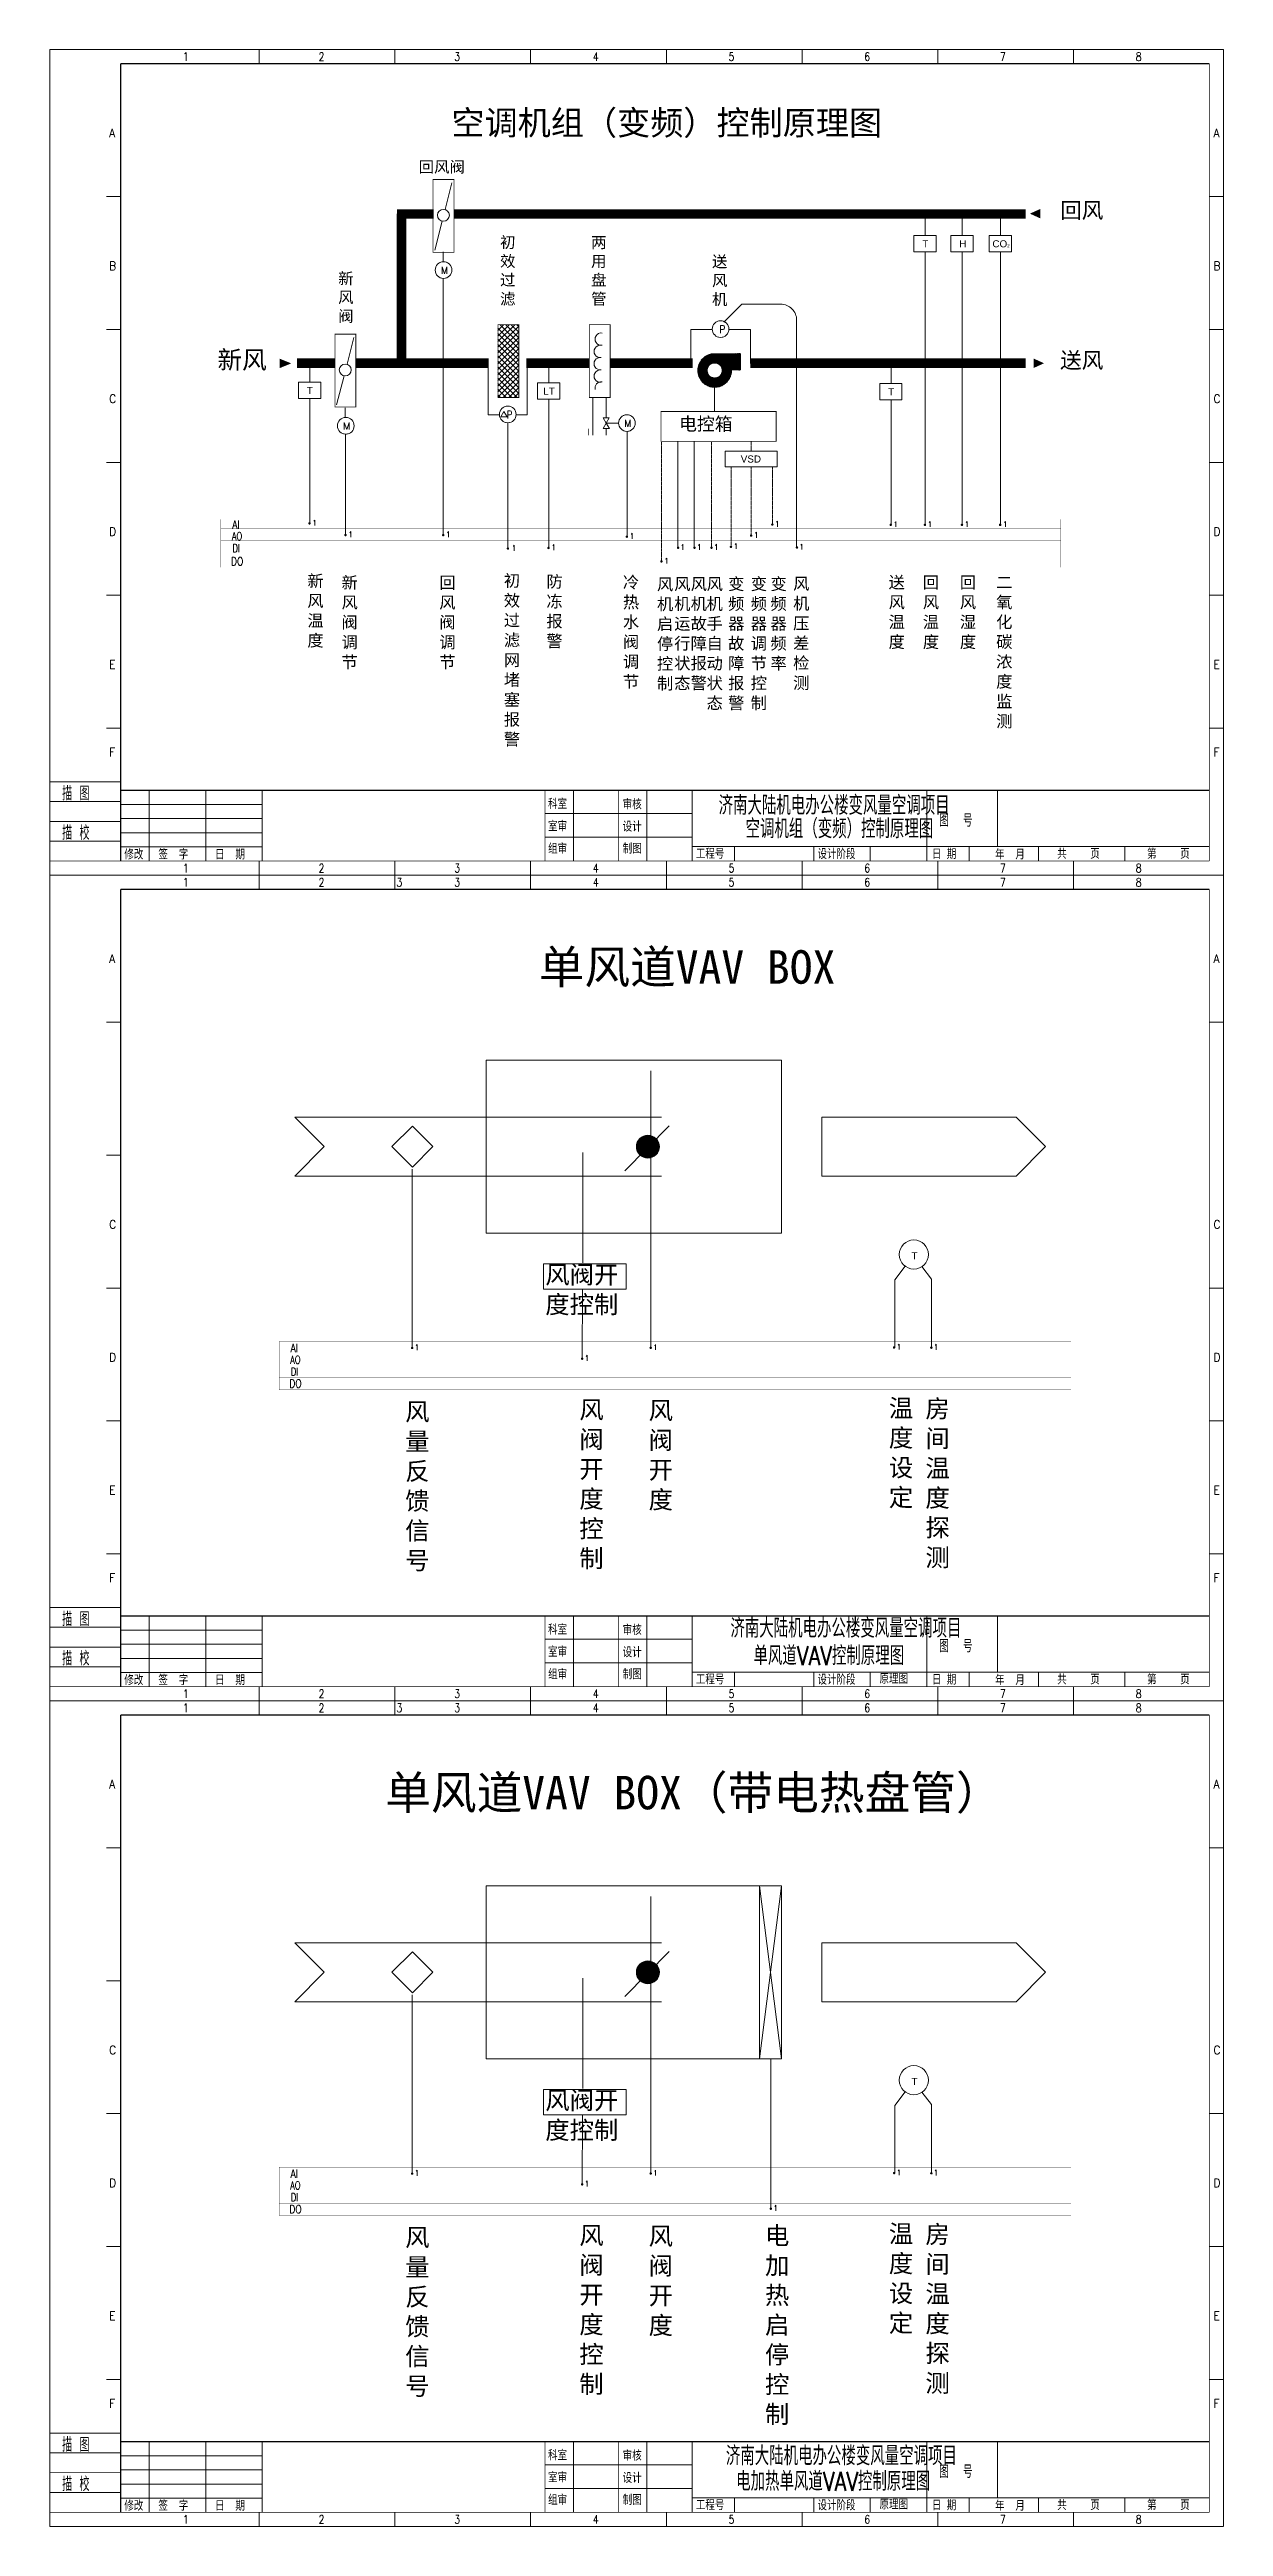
# Model space of a CAD drawing. Header units: millimetres. Extents: x 945 to 30420, y 416 to 62612.
import ezdxf

# ---------------------------------------------------------------- set-up
doc = ezdxf.new("R2010")
doc.units = ezdxf.units.MM
doc.linetypes.add('CENTER', pattern=[2, 1.25, -0.25, 0.25, -0.25])
doc.linetypes.add('HIDDEN', pattern=[0.375, 0.25, -0.125])
doc.layers.add('D6', color=7, linetype='Continuous')
doc.layers.add('KUANG', color=8, linetype='Continuous')
doc.styles.add('H', font='ROMANS.SHX', dxfattribs={"bigfont": 'hzdx.shx'})
doc.styles.add('HZ', font='romans', dxfattribs={"bigfont": 'hzdf'})
doc.styles.add('SHEN', font='romanc', dxfattribs={"width": 0.82, "bigfont": 'hztxt.shx'})

msp = doc.modelspace()

# ---------------------------------------------------------------- texts
at = {"lineweight": 0, "style": 'SHEN', "width": 0.82}
for p in [(17765, 55487), (17765, 55487), (12422, 53344), (12422, 53344)]:
    msp.add_text('P', height=197, dxfattribs=at).set_placement(p)
at = {"linetype": 'Continuous', "lineweight": 0}
for s, height, style, width, p in [('AO', 199.6, 'HZ', 0.75, (5524, 50291)), ('AI', 207.4, 'SHEN', 0.82, (5532, 50580)), ('1', 139, 'SHEN', 0.82, (7546, 50659)), ('1', 139, 'SHEN', 0.82, (8450, 50368)), ('1', 139, 'SHEN', 0.82, (10906, 50368)), ('1', 139, 'SHEN', 0.82, (15517, 50327)), ('1', 139, 'SHEN', 0.82, (18635, 50355)), ('1', 139, 'SHEN', 0.82, (19168, 50630)), ('1', 139, 'SHEN', 0.82, (22141, 50624)), ('1', 139, 'SHEN', 0.82, (22999, 50624)), ('1', 139, 'SHEN', 0.82, (23929, 50624)), ('1', 139, 'SHEN', 0.82, (24888, 50624)), ('DO', 207.4, 'SHEN', 0.82, (5498, 49656)), ('DI', 199.6, 'HZ', 0.75, (5541, 49991)), ('1', 139, 'SHEN', 0.82, (12556, 50025)), ('1', 139, 'SHEN', 0.82, (13548, 50043)), ('1', 139, 'SHEN', 0.82, (16384, 49704)), ('1', 139, 'SHEN', 0.82, (16793, 50049)), ('1', 139, 'SHEN', 0.82, (17206, 50049)), ('1', 139, 'SHEN', 0.82, (17631, 50049)), ('1', 139, 'SHEN', 0.82, (18129, 50071)), ('1', 139, 'SHEN', 0.82, (19778, 50057)), ('AI', 207.4, 'SHEN', 0.82, (6996, 29903)), ('1', 139, 'SHEN', 0.82, (10117, 29956)), ('1', 139, 'SHEN', 0.82, (16106, 29958)), ('1', 139, 'SHEN', 0.82, (22219, 29967)), ('1', 139, 'SHEN', 0.82, (23153, 29963)), ('AO', 199.6, 'HZ', 0.75, (6989, 29613)), ('DI', 199.6, 'HZ', 0.75, (7006, 29314)), ('1', 139, 'SHEN', 0.82, (14386, 29685)), ('DO', 207.4, 'SHEN', 0.82, (6962, 29011)), ('AI', 207.4, 'SHEN', 0.82, (6996, 9171)), ('1', 139, 'SHEN', 0.82, (10117, 9224)), ('1', 139, 'SHEN', 0.82, (16106, 9226)), ('1', 139, 'SHEN', 0.82, (22219, 9235)), ('1', 139, 'SHEN', 0.82, (23153, 9231)), ('AO', 199.6, 'HZ', 0.75, (6989, 8881)), ('DI', 199.6, 'HZ', 0.75, (7006, 8582)), ('1', 139, 'SHEN', 0.82, (14386, 8953)), ('DO', 207.4, 'SHEN', 0.82, (6962, 8279)), ('1', 139, 'SHEN', 0.82, (19123, 8341))]:
    msp.add_text(s, height=height, dxfattribs=dict(at, style=style, width=width)).set_placement(p)
at = {"color": 7, "linetype": 'HIDDEN', "lineweight": 0, "style": 'H', "width": 0.8}
for s, p in [('济南大陆机电办公楼变风量空调项目', (17744, 43396)), ('空调机组（变频）控制原理图', (18421, 42808)), ('济南大陆机电办公楼变风量空调项目', (18040, 22733)), ('单风道VAV控制原理图', (18619, 22044)), ('济南大陆机电办公楼变风量空调项目', (17927, 1953)), ('电加热单风道VAV控制原理图', (18186, 1312))]:
    msp.add_text(s, height=477, dxfattribs=at).set_placement(p)
at = {"linetype": 'Continuous', "lineweight": 0, "style": 'HZ'}
for s, insert, char_height, attachment_point in [('{\\fSimSun|b0|i0|c134|p2;\\H2.041x;空调机组（变频）控制原理图}', (16443, 60734), 298.84, 5), ('{\\fﾷￂￋￎ_GB2312|b0|i0|c134|p49;  电控箱}', (16508, 53376), 328.55, 1), ('{\\fSimSun|b0|i0|c134|p2;单风道VAV BOX}', (13228, 39996), 841.08, 1), ('{\\fSimSun|b0|i0|c134|p2;单风道VAV BOX（带电热盘管）}', (9374, 19264), 841.08, 1)]:
    msp.add_mtext(s, dxfattribs=dict(at, insert=insert, char_height=char_height, attachment_point=attachment_point))
at = {"linetype": 'Continuous', "lineweight": 0, "attachment_point": 1, "style": 'HZ'}
for s, insert, char_height, width in [('{\\fFangSong_GB2312|b0|i0|c134|p49;回风阀}', (10212, 59807), 284, 1309.22), ('{\\fFangSong_GB2312|b0|i0|c134|p49;回风}', (26319, 58775), 397.6, 1209.97), ('{\\fFangSong_GB2312|b0|i0|c134|p49;初效过滤}', (12256, 57914), 284, 307.22), ('{\\fFangSong_GB2312|b0|i0|c134|p49;两用盘管}', (14543, 57914), 284, 240.53), ('{\\fﾷￂￋￎ_GB2312|b0|i0|c134|p49;送风机}', (17579, 57430), 284, 174.01), ('{\\fFangSong_GB2312|b0|i0|c134|p49;新风阀}', (8191, 57007), 284, 295.5), ('{\\fﾷￂￋￎ_GB2312|b0|i0|c134|p49;新风}', (5159, 55048), 454.4, 1758.58), ('{\\fﾷￂￋￎ_GB2312|b0|i0|c134|p49;送风}', (26319, 55009), 397.6, 1209.97), ('{\\fFangSong_GB2312|b0|i0|c134|p49;新风温度}', (7419, 49418), 298.84, 193.46), ('{\\fFangSong_GB2312|b0|i0|c134|p49;新风阀调节}', (8276, 49376), 298.84, 196.94), ('{\\fFangSong_GB2312|b0|i0|c134|p49;回风阀调节}', (10731, 49376), 298.84, 104.92), ('{\\fFangSong_GB2312|b0|i0|c134|p49;初效过滤网堵塞报警}', (12352, 49426), 298.84, 106.37), ('{\\fFangSong_GB2312|b0|i0|c134|p49;防冻报警}', (13420, 49402), 298.84, 193.46), ('{\\fFangSong_GB2312|b0|i0|c134|p49;冷热水阀调节}', (15342, 49383), 298.84, 245.29), ('{\\fﾷￂￋￎ_GB2312|b0|i0|c134|p49;风机启停控制}', (16197, 49335), 298.84, 101.04), ('{\\fﾷￂￋￎ_GB2312|b0|i0|c134|p49;风机运行状态}', (16630, 49343), 298.84, 179.52), ('{\\fFangSong_GB2312|b0|i0|c134|p49;风机故障报警}', (17043, 49343), 298.84, 189.48), ('{\\fFangSong_GB2312|b0|i0|c134|p49;风机手自动状态}', (17443, 49343), 298.84, 211.82), ('{\\fFangSong_GB2312|b0|i0|c134|p49;变频器故障报警}', (17983, 49343), 298.84, 149.65), ('{\\fFangSong_GB2312|b0|i0|c134|p49;变频器调节控制}', (18551, 49343), 298.84, 79.33), ('{\\fFangSong_GB2312|b0|i0|c134|p49;变频器频率}', (19047, 49343), 298.84, 40.4), ('{\\fFangSong_GB2312|b0|i0|c134|p49;风机压差检测}', (19615, 49350), 298.84, 141.68), ('{\\fFangSong_GB2312|b0|i0|c134|p49;送风温度}', (22013, 49383), 298.84, 193.46), ('{\\fFangSong_GB2312|b0|i0|c134|p49;回风温度}', (22872, 49383), 298.84, 123.05), ('{\\fFangSong_GB2312|b0|i0|c134|p49;回风湿度}', (23802, 49383), 298.84, 215.83), ('{\\fFangSong_GB2312|b0|i0|c134|p49;二氧化碳浓度监测}', (24714, 49383), 298.84, 143.71), ('{\\fSystem|b0|i0|c134|p32;风阀开度控制}', (13393, 32072), 448.27, 2141.72), ('{\\fSystem|b0|i0|c134|p32;风量反馈信号}', (9875, 28634), 448.27, 494.09), ('{\\fSystem|b0|i0|c134|p32;风阀开度控制}', (14247, 28685), 448.27, 494.09), ('\\pt448.266;{\\fSystem|b0|i0|c134|p32;风\\P\\ptz;阀\\P开度}', (15987, 28665), 448.27, 492.21), ('{\\fSystem|b0|i0|c134|p32;温度设定}', (22018, 28723), 448.27, 526.9), ('{\\fSystem|b0|i0|c134|p32;房\\P间\\P温度探测}', (22937, 28709), 448.27, 526.9), ('{\\fSystem|b0|i0|c134|p32;风阀开度控制}', (13393, 11340), 448.27, 2141.72), ('{\\fSystem|b0|i0|c134|p32;风量反馈信号}', (9875, 7902), 448.27, 494.09), ('{\\fSystem|b0|i0|c134|p32;风阀开度控制}', (14247, 7953), 448.27, 494.09), ('\\pt448.266;{\\fSystem|b0|i0|c134|p32;风\\P\\ptz;阀\\P开度}', (15987, 7933), 448.27, 492.21), ('{\\fSystem|b0|i0|c134|p32;电加热启停控制}', (18909, 7943), 448.27, 492.21), ('{\\fSystem|b0|i0|c134|p32;温度设定}', (22018, 7991), 448.27, 526.9), ('{\\fSystem|b0|i0|c134|p32;房\\P间\\P温度探测}', (22937, 7977), 448.27, 526.9)]:
    msp.add_mtext(s, dxfattribs=dict(at, insert=insert, char_height=char_height, width=width))
at = {"lineweight": 0, "attachment_point": 1, "style": 'HZ'}
for s, insert, char_height, width in [('{\\fArial|b0|i0|c0|p32;T}', (22859, 57823), 177.5, 314.84), ('{\\fArial|b0|i0|c0|p32;H}', (23789, 57823), 177.5, 314.84), ('{\\fArial|b0|i0|c0|p34;CO\\H0.4366x;2}', (24619, 57823), 177.5, 501.53), ('M', (10769, 57157), 178, 314.84), ('{\\fArial|b0|i0|c0|p32;T}', (7406, 54140), 177.5, 314.84), ('{\\fArial|b0|i0|c0|p32;LT}', (13343, 54123), 177.5, 314.84), ('{\\fArial|b0|i0|c0|p32;T}', (22001, 54104), 177.5, 314.84), ('M', (8314, 53246), 178, 314.84), ('M', (15373, 53314), 178, 314.84), ('{\\fArial|b0|i0|c0|p32;VSD}', (18300, 52419), 177.5, 314.84), ('{\\fArial|b0|i0|c0|p32;T}', (22590, 32412), 177.5, 107.72), ('{\\fArial|b0|i0|c0|p32;T}', (22590, 11680), 177.5, 107.72)]:
    msp.add_mtext(s, dxfattribs=dict(at, insert=insert, char_height=char_height, width=width))
at = {"layer": 'D6', "lineweight": 0, "style": 'HZ'}
for s, height, width, p in [('1', 213, 0.8, (4292, 62328)), ('2', 213, 0.8, (7700, 62328)), ('3', 213, 0.8, (11108, 62328)), ('4', 213, 0.8, (14587, 62328)), ('5', 213, 0.8, (17995, 62328)), ('6', 213, 0.8, (21403, 62328)), ('7', 213, 0.8, (24811, 62328)), ('8', 213, 0.8, (28219, 62328)), ('A', 213, 0.9, (2446, 60411)), ('A', 213, 0.9, (30172, 60411)), ('B', 213, 0.9, (2446, 57074)), ('B', 213, 0.9, (30172, 57074)), ('C', 213, 0.9, (2446, 53737)), ('C', 213, 0.9, (30172, 53737)), ('D', 213, 0.9, (2446, 50400)), ('D', 213, 0.9, (30172, 50400)), ('E', 213, 0.9, (2446, 47063)), ('E', 213, 0.9, (30172, 47063)), ('F', 213, 0.9, (2446, 44862)), ('F', 213, 0.9, (30172, 44862)), ('描 图', 355, 0.75, (1261, 43756)), ('科室', 248.5, 0.8, (13462, 43544)), ('审核', 248.5, 0.8, (15336, 43533)), ('描 校', 355, 0.75, (1261, 42767)), ('室审', 248.5, 0.8, (13462, 42985)), ('设计', 248.5, 0.8, (15336, 42974)), ('图  号', 319.5, 0.8, (23285, 43099)), ('修改', 248.5, 0.8, (2822, 42276)), ('签  字', 248.5, 0.8, (3678, 42276)), ('日  期', 248.5, 0.8, (5101, 42276)), ('组审', 248.5, 0.8, (13462, 42421)), ('制图', 248.5, 0.8, (15336, 42421)), ('工程号', 248.5, 0.8, (17173, 42293)), ('设计阶段', 248.5, 0.8, (20227, 42286)), ('日 期', 248.5, 0.8, (23098, 42286)), ('   年  月', 248.5, 0.8, (24241, 42275)), ('共    页', 248.5, 0.8, (26245, 42291)), ('第    页', 248.5, 0.8, (28503, 42291)), ('1', 213, 0.8, (4292, 41951)), ('1', 213, 0.8, (4292, 41596)), ('2', 213, 0.8, (7700, 41951)), ('2', 213, 0.8, (7700, 41596)), ('3', 213, 0.8, (9655, 41596)), ('3', 213, 0.8, (11108, 41951)), ('3', 213, 0.8, (11108, 41596)), ('4', 213, 0.8, (14587, 41951)), ('4', 213, 0.8, (14587, 41596)), ('5', 213, 0.8, (17995, 41951)), ('5', 213, 0.8, (17995, 41596)), ('6', 213, 0.8, (21403, 41951)), ('6', 213, 0.8, (21403, 41596)), ('7', 213, 0.8, (24811, 41951)), ('7', 213, 0.8, (24811, 41596)), ('8', 213, 0.8, (28219, 41951)), ('8', 213, 0.8, (28219, 41596)), ('A', 213, 0.9, (2446, 39679)), ('A', 213, 0.9, (30172, 39679)), ('C', 213, 0.9, (2446, 33005)), ('C', 213, 0.9, (30172, 33005)), ('D', 213, 0.9, (2446, 29668)), ('D', 213, 0.9, (30172, 29668)), ('E', 213, 0.9, (2446, 26331)), ('E', 213, 0.9, (30172, 26331)), ('F', 213, 0.9, (2446, 24130)), ('F', 213, 0.9, (30172, 24130)), ('描 图', 355, 0.75, (1261, 23024)), ('科室', 248.5, 0.8, (13462, 22812)), ('审核', 248.5, 0.8, (15336, 22801)), ('描 校', 355, 0.75, (1261, 22035)), ('室审', 248.5, 0.8, (13462, 22253)), ('设计', 248.5, 0.8, (15336, 22242)), ('图  号', 319.5, 0.8, (23285, 22367)), ('修改', 248.5, 0.8, (2822, 21544)), ('签  字', 248.5, 0.8, (3678, 21544)), ('日  期', 248.5, 0.8, (5101, 21544)), ('组审', 248.5, 0.8, (13462, 21689)), ('制图', 248.5, 0.8, (15336, 21689)), ('工程号', 248.5, 0.8, (17173, 21561)), ('设计阶段', 248.5, 0.8, (20227, 21554)), ('原理图', 248.5, 0.8, (21785, 21578)), ('日 期', 248.5, 0.8, (23098, 21554)), ('   年  月', 248.5, 0.8, (24241, 21543)), ('共    页', 248.5, 0.8, (26245, 21559)), ('第    页', 248.5, 0.8, (28503, 21559)), ('1', 213, 0.8, (4292, 21219)), ('2', 213, 0.8, (7700, 21219)), ('3', 213, 0.8, (11108, 21219)), ('4', 213, 0.8, (14587, 21219)), ('5', 213, 0.8, (17995, 21219)), ('6', 213, 0.8, (21403, 21219)), ('7', 213, 0.8, (24811, 21219)), ('8', 213, 0.8, (28219, 21219)), ('1', 213, 0.8, (4292, 20864)), ('2', 213, 0.8, (7700, 20864)), ('3', 213, 0.8, (9655, 20864)), ('3', 213, 0.8, (11108, 20864)), ('4', 213, 0.8, (14587, 20864)), ('5', 213, 0.8, (17995, 20864)), ('6', 213, 0.8, (21403, 20864)), ('7', 213, 0.8, (24811, 20864)), ('8', 213, 0.8, (28219, 20864)), ('A', 213, 0.9, (2446, 18947)), ('A', 213, 0.9, (30172, 18947)), ('C', 213, 0.9, (2446, 12273)), ('C', 213, 0.9, (30172, 12273)), ('D', 213, 0.9, (2446, 8936)), ('D', 213, 0.9, (30172, 8936)), ('E', 213, 0.9, (2446, 5599)), ('E', 213, 0.9, (30172, 5599)), ('F', 213, 0.9, (2446, 3398)), ('F', 213, 0.9, (30172, 3398)), ('描 图', 355, 0.75, (1261, 2292)), ('科室', 248.5, 0.8, (13462, 2080)), ('审核', 248.5, 0.8, (15336, 2069)), ('图  号', 319.5, 0.8, (23285, 1635)), ('描 校', 355, 0.75, (1261, 1303)), ('室审', 248.5, 0.8, (13462, 1521)), ('设计', 248.5, 0.8, (15336, 1510)), ('修改', 248.5, 0.8, (2822, 812)), ('签  字', 248.5, 0.8, (3678, 812)), ('1', 213, 0.8, (4292, 487)), ('日  期', 248.5, 0.8, (5101, 812)), ('2', 213, 0.8, (7700, 487)), ('3', 213, 0.8, (11108, 487)), ('组审', 248.5, 0.8, (13462, 957)), ('4', 213, 0.8, (14587, 487)), ('制图', 248.5, 0.8, (15336, 957)), ('工程号', 248.5, 0.8, (17173, 829)), ('5', 213, 0.8, (17995, 487)), ('设计阶段', 248.5, 0.8, (20227, 822)), ('6', 213, 0.8, (21403, 487)), ('原理图', 248.5, 0.8, (21785, 846)), ('日 期', 248.5, 0.8, (23098, 822)), ('   年  月', 248.5, 0.8, (24241, 811)), ('7', 213, 0.8, (24811, 487)), ('共    页', 248.5, 0.8, (26245, 827)), ('8', 213, 0.8, (28219, 487)), ('第    页', 248.5, 0.8, (28503, 827))]:
    msp.add_text(s, height=height, dxfattribs=dict(at, width=width)).set_placement(p)

# ---------------------------------------------------------------- blocks, each defined once
blk = doc.blocks.new('*X3')
at = {"color": 0}
for p, q in [((10213, 31956), (10751, 32495)), ((10213, 32133), (10575, 32495)), ((10213, 32310), (10398, 32495)), ((10213, 32487), (10221, 32495)), ((10213, 31780), (10877, 32444)), ((10877, 31726), (10213, 32390)), ((10877, 31903), (10285, 32495)), ((10877, 32080), (10462, 32495)), ((10877, 32256), (10639, 32495)), ((10877, 32433), (10815, 32495)), ((10213, 31603), (10877, 32267)), ((10877, 31549), (10213, 32214)), ((10213, 31426), (10877, 32090)), ((10877, 31372), (10213, 32037)), ((10213, 31249), (10877, 31914)), ((10877, 31196), (10213, 31860)), ((10213, 31073), (10877, 31737)), ((10877, 31019), (10213, 31683)), ((10213, 30896), (10877, 31560)), ((10877, 30842), (10213, 31506)), ((10213, 30719), (10877, 31383)), ((10877, 30665), (10213, 31330)), ((10213, 30542), (10877, 31207)), ((10877, 30489), (10213, 31153)), ((10213, 30365), (10877, 31030)), ((10877, 30312), (10213, 30976)), ((10213, 30189), (10877, 30853)), ((10832, 30180), (10213, 30799)), ((10655, 30180), (10213, 30623)), ((10478, 30180), (10213, 30446)), ((10301, 30180), (10213, 30269)), ((10381, 30180), (10877, 30676)), ((10558, 30180), (10877, 30499)), ((10735, 30180), (10877, 30323))]:
    blk.add_line(p, q, dxfattribs=at)
blk = doc.blocks.new('*X4')
at = {"color": 0, "linetype": 'Continuous'}
for p, q in [((289.7, 218.5), (297.3, 226.1)), ((289.7, 218.6), (297.2, 226.1)), ((289.7, 218.7), (297.2, 226.1)), ((289.7, 218.7), (297.1, 226.1)), ((289.7, 218.8), (297, 226.1)), ((289.7, 218.9), (296.9, 226.1)), ((289.7, 219), (296.8, 226.1)), ((289.7, 219.1), (296.7, 226.1)), ((289.7, 219.2), (296.6, 226.1)), ((289.7, 219.3), (296.5, 226.1)), ((289.7, 219.3), (296.5, 226.1)), ((289.7, 219.4), (296.4, 226.1)), ((289.7, 219.5), (296.3, 226.1)), ((289.7, 219.6), (296.2, 226.1)), ((289.7, 219.7), (296.1, 226.1)), ((289.7, 219.8), (296, 226.1)), ((289.7, 219.9), (295.9, 226.1)), ((289.7, 220), (295.8, 226.1)), ((289.8, 217.9), (298, 226.1)), ((289.8, 218), (297.9, 226.1)), ((289.8, 218), (297.9, 226.1)), ((289.8, 218.1), (297.8, 226.1)), ((289.8, 218.2), (297.7, 226.1)), ((289.8, 218.3), (297.6, 226.1)), ((289.8, 218.3), (297.5, 226.1)), ((289.8, 218.4), (297.4, 226.1)), ((289.8, 220.1), (295.7, 226)), ((289.8, 220.2), (295.6, 226)), ((289.8, 220.3), (295.5, 226)), ((289.8, 220.4), (295.4, 226)), ((289.8, 220.5), (295.3, 226)), ((289.8, 220.6), (295.2, 225.9)), ((289.9, 217.5), (298.6, 226.1)), ((289.9, 217.5), (298.5, 226.1)), ((289.9, 217.6), (298.4, 226.1)), ((289.9, 217.7), (298.3, 226.1)), ((289.9, 217.7), (298.2, 226.1)), ((289.9, 217.8), (298.1, 226.1)), ((289.9, 220.8), (295, 225.9)), ((289.9, 220.9), (294.9, 225.9)), ((289.9, 221), (294.8, 225.9)), ((290, 217.1), (299, 226.1)), ((290, 217.2), (298.9, 226.1)), ((290, 217.3), (298.8, 226.1)), ((290, 217.3), (298.7, 226.1)), ((290, 217.4), (298.7, 226.1)), ((290, 221.1), (294.7, 225.8)), ((290, 221.2), (294.6, 225.8)), ((290, 221.4), (294.4, 225.8)), ((290.1, 221.5), (294.3, 225.7)), ((290.1, 221.6), (294.2, 225.7)), ((290.2, 221.8), (294, 225.6)), ((290.3, 221.9), (293.9, 225.5)), ((290.3, 222.1), (293.7, 225.5)), ((290.4, 222.3), (293.5, 225.4)), ((290.5, 222.4), (293.4, 225.3)), ((290.6, 222.6), (293.2, 225.2)), ((290.7, 222.8), (292.9, 225.1)), ((290.9, 223.1), (292.7, 224.9)), ((293.7, 220.4), (290.9, 223.1)), ((293.7, 220.3), (290.9, 223.1)), ((293.8, 220.6), (291, 223.3)), ((293.7, 220.5), (291, 223.2)), ((293.7, 220.4), (291, 223.2)), ((291.1, 223.4), (292.4, 224.7)), ((293.9, 220.7), (291.1, 223.4)), ((293.8, 220.7), (291.1, 223.4)), ((293.8, 220.6), (291.1, 223.3)), ((293.9, 220.9), (291.2, 223.5)), ((293.9, 220.8), (291.2, 223.5)), ((294, 221), (291.3, 223.7)), ((294, 221), (291.3, 223.6)), ((294, 220.9), (291.3, 223.6)), ((294.1, 221.1), (291.4, 223.8)), ((294.1, 221.1), (291.4, 223.7)), ((294.2, 221.2), (291.5, 223.9)), ((294.1, 221.2), (291.5, 223.8)), ((294.3, 221.4), (291.6, 224)), ((294.3, 221.3), (291.6, 224)), ((294.2, 221.3), (291.6, 223.9)), ((294.4, 221.4), (291.7, 224.1)), ((294.3, 221.4), (291.7, 224.1)), ((294.5, 221.5), (291.8, 224.2)), ((294.4, 221.5), (291.8, 224.1)), ((294.6, 221.6), (291.9, 224.3)), ((294.5, 221.6), (291.9, 224.2)), ((294.7, 221.7), (292, 224.4)), ((294.6, 221.7), (292, 224.3)), ((294.8, 221.8), (292.1, 224.5)), ((294.8, 221.8), (292.1, 224.4)), ((294.7, 221.7), (292.1, 224.4)), ((294.9, 221.9), (292.2, 224.6)), ((294.9, 221.8), (292.2, 224.5)), ((295, 221.9), (292.3, 224.6)), ((295, 221.9), (292.3, 224.6)), ((295.2, 222), (292.4, 224.7)), ((295.1, 222), (292.4, 224.7)), ((295.3, 222.1), (292.5, 224.8)), ((295.2, 222), (292.5, 224.8)), ((295.4, 222.1), (292.6, 224.9)), ((295.3, 222.1), (292.6, 224.8)), ((295.5, 222.1), (292.7, 224.9)), ((295.6, 222.2), (292.8, 225)), ((295.5, 222.2), (292.8, 224.9)), ((295.7, 222.2), (292.9, 225)), ((295.7, 222.2), (292.9, 225)), ((295.9, 222.3), (293, 225.1)), ((295.8, 222.2), (293, 225.1)), ((296, 222.3), (293.1, 225.2)), ((295.9, 222.3), (293.1, 225.1)), ((296.2, 222.3), (293.2, 225.2)), ((296.1, 222.3), (293.2, 225.2)), ((296.3, 222.3), (293.3, 225.3)), ((296.4, 222.3), (293.4, 225.3)), ((296.3, 222.3), (293.4, 225.3)), ((296.6, 222.3), (293.5, 225.4)), ((296.5, 222.3), (293.5, 225.4)), ((296.7, 222.3), (293.6, 225.4)), ((296.9, 222.3), (293.7, 225.5)), ((296.8, 222.3), (293.7, 225.4)), ((297.1, 222.3), (293.8, 225.5)), ((297, 222.3), (293.8, 225.5)), ((297.2, 222.3), (293.9, 225.6)), ((297.4, 222.2), (294, 225.6)), ((297.3, 222.2), (294, 225.6)), ((297.6, 222.2), (294.1, 225.6)), ((297.8, 222.1), (294.2, 225.7)), ((297.7, 222.1), (294.2, 225.7)), ((298.2, 221.8), (294.3, 225.7)), ((298, 222), (294.3, 225.7)), ((298.6, 221.6), (294.4, 225.8)), ((303.1, 217.2), (294.5, 225.8)), ((303.1, 217.2), (294.5, 225.8)), ((294.5, 212.7), (307.1, 225.3)), ((294.5, 212.7), (307.1, 225.2)), ((303.1, 217.3), (294.6, 225.8)), ((294.6, 212.7), (307.1, 225.1)), ((303.2, 217.4), (294.7, 225.8)), ((294.7, 212.6), (307.1, 225)), ((294.7, 212.6), (307.1, 225)), ((294.8, 221.8), (299.1, 226.1)), ((303.2, 217.5), (294.8, 225.9)), ((303.2, 217.4), (294.8, 225.9)), ((294.8, 212.6), (307.1, 224.9)), ((303.2, 217.6), (294.9, 225.9)), ((294.9, 212.6), (307.1, 224.8)), ((295, 221.9), (299.2, 226.1)), ((303.2, 217.7), (295, 225.9)), ((303.2, 217.6), (295, 225.9)), ((295, 212.6), (307.1, 224.7)), ((295, 212.6), (307.1, 224.6)), ((303.3, 217.8), (295.1, 225.9)), ((295.1, 212.5), (307.1, 224.5)), ((295.2, 222), (299.3, 226.1)), ((303.3, 217.9), (295.2, 226)), ((295.2, 212.5), (307.1, 224.4)), ((295.2, 212.5), (307.1, 224.3)), ((303.3, 218), (295.3, 226)), ((303.3, 217.9), (295.3, 226)), ((295.3, 212.5), (307.1, 224.3)), ((295.4, 222.1), (299.4, 226.1)), ((303.3, 218.1), (295.4, 226)), ((295.4, 212.5), (307.1, 224.2)), ((295.5, 222.2), (299.5, 226.1)), ((303.3, 218.2), (295.5, 226)), ((295.5, 212.5), (307.1, 224.1)), ((295.5, 212.5), (307.1, 224)), ((295.6, 222.2), (299.5, 226.1)), ((303.3, 218.2), (295.6, 226)), ((303.4, 218.3), (295.6, 226)), ((295.6, 212.4), (307.1, 223.9)), ((303.4, 218.4), (295.7, 226)), ((295.7, 212.4), (307.1, 223.8)), ((295.8, 222.2), (299.6, 226.1)), ((303.4, 218.5), (295.8, 226.1)), ((295.8, 212.4), (307.1, 223.7)), ((295.9, 222.3), (299.7, 226.1)), ((303.4, 218.6), (295.9, 226.1)), ((295.9, 212.4), (307.1, 223.6)), ((295.9, 212.4), (307.1, 223.5)), ((296, 222.3), (299.8, 226.1)), ((303.4, 218.6), (296, 226.1)), ((303.4, 218.7), (296, 226.1)), ((296, 212.4), (307.1, 223.5)), ((296.1, 222.3), (299.9, 226.1)), ((303.4, 218.8), (296.1, 226.1)), ((296.1, 212.4), (307.1, 223.4)), ((296.2, 222.3), (300, 226.1)), ((303.4, 218.9), (296.2, 226.1)), ((296.2, 212.4), (307.1, 223.3)), ((296.3, 222.3), (300.1, 226.1)), ((303.4, 219), (296.3, 226.1)), ((296.3, 212.4), (307.1, 223.2)), ((296.4, 222.3), (300.2, 226.1)), ((303.4, 219.1), (296.4, 226.1)), ((296.5, 222.3), (300.2, 226.1)), ((303.4, 219.1), (296.5, 226.1)), ((303.4, 219.2), (296.5, 226.1)), ((296.6, 222.3), (300.3, 226.1)), ((303.4, 219.3), (296.6, 226.1)), ((296.7, 222.3), (300.4, 226.1)), ((303.4, 219.4), (296.7, 226.1)), ((296.8, 222.3), (300.6, 226.1)), ((296.8, 222.3), (300.5, 226.1)), ((303.4, 219.5), (296.8, 226.1)), ((296.9, 222.3), (300.7, 226.1)), ((303.5, 219.5), (296.9, 226.1)), ((297, 222.3), (300.8, 226.1)), ((303.6, 219.5), (297, 226.1)), ((297.1, 222.3), (301, 226.1)), ((297.1, 222.3), (300.9, 226.1)), ((303.7, 219.5), (297.1, 226.1)), ((297.2, 222.3), (301, 226.1)), ((303.8, 219.5), (297.2, 226.1)), ((297.3, 222.2), (301.1, 226.1)), ((303.8, 219.5), (297.3, 226.1)), ((303.9, 219.5), (297.3, 226.1)), ((297.4, 222.2), (301.3, 226.1)), ((297.4, 222.2), (301.2, 226.1)), ((304, 219.5), (297.4, 226.1)), ((297.5, 222.2), (301.4, 226.1)), ((304.1, 219.5), (297.5, 226.1)), ((297.6, 222.1), (301.6, 226.1)), ((297.6, 222.2), (301.5, 226.1)), ((304.2, 219.5), (297.6, 226.1)), ((297.7, 222.1), (301.7, 226.1)), ((304.3, 219.5), (297.7, 226.1)), ((297.8, 222.1), (301.8, 226.1)), ((297.8, 222.1), (301.8, 226.1)), ((304.4, 219.5), (297.8, 226.1)), ((297.9, 222), (302, 226.1)), ((297.9, 222), (301.9, 226.1)), ((304.5, 219.5), (297.9, 226.1)), ((298, 222), (302.1, 226.1)), ((304.6, 219.5), (298, 226.1)), ((298.1, 221.9), (302.3, 226.1)), ((298.1, 222), (302.2, 226.1)), ((304.6, 219.5), (298.1, 226.1)), ((304.7, 219.5), (298.1, 226.1)), ((298.2, 221.9), (302.5, 226.1)), ((298.2, 221.9), (302.4, 226.1)), ((304.8, 219.5), (298.2, 226.1)), ((298.3, 221.8), (302.6, 226.1)), ((298.3, 221.8), (302.5, 226.1)), ((304.9, 219.5), (298.3, 226.1)), ((298.4, 221.7), (302.8, 226.1)), ((298.4, 221.7), (302.7, 226.1)), ((305, 219.5), (298.4, 226.1)), ((298.5, 221.6), (303, 226.1)), ((298.5, 221.7), (302.9, 226.1)), ((305.1, 219.5), (298.5, 226.1)), ((298.6, 221.5), (303.2, 226.1)), ((298.6, 221.6), (303.1, 226.1)), ((305.2, 219.5), (298.6, 226.1)), ((298.7, 221.5), (303.3, 226.1)), ((298.7, 221.5), (303.3, 226.1)), ((305.3, 219.5), (298.7, 226.1)), ((298.8, 221.3), (303.6, 226.1)), ((298.8, 221.4), (303.5, 226.1)), ((298.8, 221.4), (303.4, 226.1)), ((305.3, 219.5), (298.8, 226.1)), ((305.4, 219.5), (298.8, 226.1)), ((298.9, 221.2), (303.8, 226.1)), ((298.9, 221.3), (303.7, 226.1)), ((305.5, 219.5), (298.9, 226.1)), ((299, 221.1), (304, 226.1)), ((299, 221.1), (304, 226.1)), ((299, 221.2), (303.9, 226.1)), ((305.6, 219.5), (299, 226.1)), ((299, 217.3), (307.1, 225.4)), ((299.1, 221), (304.2, 226.1)), ((299.1, 221), (304.1, 226.1)), ((305.7, 219.5), (299.1, 226.1)), ((299.2, 220.8), (304.5, 226.1)), ((299.2, 220.9), (304.4, 226.1)), ((299.2, 220.9), (304.3, 226.1)), ((305.8, 219.5), (299.2, 226.1)), ((299.2, 217.6), (307.1, 225.5)), ((299.3, 220.6), (304.8, 226.1)), ((299.3, 220.6), (304.8, 226.1)), ((299.3, 220.7), (304.7, 226.1)), ((299.3, 220.8), (304.6, 226.1)), ((305.9, 219.5), (299.3, 226.1)), ((299.3, 217.8), (307.1, 225.6)), ((299.4, 220.4), (305.1, 226.1)), ((299.4, 220.5), (305, 226.1)), ((299.4, 220.5), (304.9, 226.1)), ((306, 219.5), (299.4, 226.1)), ((299.4, 218), (307.1, 225.7)), ((299.5, 220.3), (305.2, 226.1)), ((299.5, 220.3), (305.3, 226.1)), ((299.5, 220.2), (305.4, 226.1)), ((299.5, 220.1), (305.5, 226.1)), ((299.5, 220.1), (305.6, 226.1)), ((306.1, 219.5), (299.5, 226.1)), ((299.5, 218.4), (307.1, 225.9)), ((299.5, 218.3), (307.1, 225.8)), ((299.5, 218.1), (307.1, 225.8)), ((299.6, 220), (305.6, 226.1)), ((299.6, 219.9), (305.7, 226.1)), ((299.6, 219.9), (305.8, 226.1)), ((299.6, 219.8), (305.9, 226.1)), ((299.6, 219.7), (306, 226.1)), ((299.6, 219.6), (306.1, 226.1)), ((299.6, 219.6), (306.2, 226.1)), ((299.6, 219.5), (306.3, 226.1)), ((299.6, 219), (306.7, 226.1)), ((299.6, 218.9), (306.8, 226.1)), ((299.6, 218.8), (306.9, 226.1)), ((299.6, 218.7), (307, 226.1)), ((299.6, 218.6), (307.1, 226.1)), ((306.1, 219.5), (299.6, 226.1)), ((306.2, 219.5), (299.6, 226.1)), ((299.6, 218.5), (307.1, 226)), ((299.7, 219.4), (306.3, 226.1)), ((299.7, 219.3), (306.4, 226.1)), ((299.7, 219.2), (306.5, 226.1)), ((299.7, 219.1), (306.6, 226.1)), ((306.3, 219.5), (299.7, 226.1)), ((306.4, 219.5), (299.8, 226.1)), ((306.5, 219.5), (299.9, 226.1)), ((306.6, 219.5), (300, 226.1)), ((306.7, 219.5), (300.1, 226.1)), ((306.8, 219.5), (300.2, 226.1)), ((306.9, 219.5), (300.3, 226.1)), ((306.9, 219.5), (300.4, 226.1)), ((307, 219.5), (300.4, 226.1)), ((307.1, 219.5), (300.5, 226.1)), ((307.1, 219.6), (300.6, 226.1)), ((307.1, 219.7), (300.7, 226.1)), ((307.1, 219.8), (300.8, 226.1)), ((307.1, 219.9), (300.9, 226.1)), ((307.1, 220), (301, 226.1)), ((307.1, 220.1), (301.1, 226.1)), ((307.1, 220.2), (301.1, 226.1)), ((307.1, 220.3), (301.2, 226.1)), ((307.1, 220.3), (301.3, 226.1)), ((307.1, 220.4), (301.4, 226.1)), ((307.1, 220.5), (301.5, 226.1)), ((307.1, 220.6), (301.6, 226.1)), ((307.1, 220.7), (301.7, 226.1)), ((307.1, 220.8), (301.8, 226.1)), ((307.1, 220.9), (301.9, 226.1)), ((307.1, 221), (301.9, 226.1)), ((307.1, 221.1), (302, 226.1)), ((307.1, 221.1), (302.1, 226.1)), ((307.1, 221.2), (302.2, 226.1)), ((307.1, 221.3), (302.3, 226.1)), ((307.1, 221.4), (302.4, 226.1)), ((307.1, 221.5), (302.5, 226.1)), ((307.1, 221.6), (302.6, 226.1)), ((307.1, 221.7), (302.6, 226.1)), ((307.1, 221.8), (302.7, 226.1)), ((307.1, 221.8), (302.8, 226.1)), ((307.1, 221.9), (302.9, 226.1)), ((307.1, 222), (303, 226.1)), ((307.1, 222.1), (303.1, 226.1)), ((307.1, 222.2), (303.2, 226.1)), ((307.1, 222.3), (303.3, 226.1)), ((307.1, 222.4), (303.4, 226.1)), ((307.1, 222.5), (303.4, 226.1)), ((307.1, 222.6), (303.5, 226.1)), ((303.5, 219.5), (307.1, 223.1)), ((307.1, 222.6), (303.6, 226.1)), ((307.1, 222.7), (303.7, 226.1)), ((307.1, 222.8), (303.8, 226.1)), ((307.1, 222.9), (303.9, 226.1)), ((307.1, 223), (304, 226.1)), ((307.1, 223.1), (304.1, 226.1)), ((307.1, 223.2), (304.2, 226.1)), ((307.1, 223.3), (304.2, 226.1)), ((307.1, 223.3), (304.3, 226.1)), ((307.1, 223.4), (304.4, 226.1)), ((307.1, 223.5), (304.5, 226.1)), ((307.1, 223.6), (304.6, 226.1)), ((307.1, 223.7), (304.7, 226.1)), ((307.1, 223.8), (304.8, 226.1)), ((307.1, 223.9), (304.9, 226.1)), ((307.1, 224), (304.9, 226.1)), ((307.1, 224.1), (305, 226.1)), ((307.1, 224.1), (305.1, 226.1)), ((307.1, 224.2), (305.2, 226.1)), ((307.1, 224.3), (305.3, 226.1)), ((307.1, 224.4), (305.4, 226.1)), ((307.1, 224.5), (305.5, 226.1)), ((307.1, 224.6), (305.6, 226.1)), ((307.1, 224.7), (305.7, 226.1)), ((307.1, 224.8), (305.7, 226.1)), ((307.1, 224.9), (305.8, 226.1)), ((307.1, 224.9), (305.9, 226.1)), ((307.1, 225), (306, 226.1)), ((307.1, 225.1), (306.1, 226.1)), ((307.1, 225.2), (306.2, 226.1)), ((307.1, 225.3), (306.3, 226.1)), ((307.1, 225.4), (306.4, 226.1)), ((307.1, 225.5), (306.4, 226.1)), ((307.1, 225.6), (306.5, 226.1)), ((307.1, 225.6), (306.6, 226.1)), ((307.1, 225.7), (306.7, 226.1)), ((307.1, 225.8), (306.8, 226.1)), ((307.1, 225.9), (306.9, 226.1)), ((307.1, 226), (307, 226.1)), ((307.1, 226.1), (307.1, 226.1)), ((297.3, 212.4), (289.7, 220)), ((297.2, 212.4), (289.7, 219.9)), ((297.2, 212.4), (289.7, 219.8)), ((297.1, 212.4), (289.7, 219.7)), ((297, 212.4), (289.7, 219.7)), ((296.9, 212.4), (289.7, 219.6)), ((296.8, 212.4), (289.7, 219.5)), ((296.7, 212.4), (289.7, 219.4)), ((296.6, 212.4), (289.7, 219.3)), ((296.6, 212.4), (289.7, 219.2)), ((296.5, 212.4), (289.7, 219.1)), ((296.4, 212.4), (289.7, 219.1)), ((296.3, 212.4), (289.7, 219)), ((296.2, 212.4), (289.7, 218.9)), ((296.1, 212.4), (289.7, 218.8)), ((296, 212.4), (289.7, 218.7)), ((295.9, 212.4), (289.7, 218.6)), ((295.8, 212.4), (289.7, 218.5)), ((297.9, 212.5), (289.8, 220.6)), ((297.8, 212.5), (289.8, 220.5)), ((297.8, 212.5), (289.8, 220.5)), ((297.7, 212.5), (289.8, 220.4)), ((297.6, 212.5), (289.8, 220.3)), ((297.5, 212.5), (289.8, 220.2)), ((297.5, 212.4), (289.8, 220.1)), ((297.4, 212.4), (289.8, 220.1)), ((295.7, 212.4), (289.8, 218.4)), ((295.6, 212.4), (289.8, 218.3)), ((295.5, 212.5), (289.8, 218.2)), ((295.4, 212.5), (289.8, 218.1)), ((295.3, 212.5), (289.8, 218)), ((295.2, 212.5), (289.8, 217.9)), ((298.4, 212.6), (289.9, 221)), ((298.3, 212.6), (289.9, 221)), ((298.2, 212.6), (289.9, 220.9)), ((298.1, 212.6), (289.9, 220.8)), ((298.1, 212.6), (289.9, 220.7)), ((298, 212.5), (289.9, 220.7)), ((295.1, 212.5), (289.9, 217.7)), ((295, 212.6), (289.9, 217.6)), ((294.8, 212.6), (289.9, 217.5)), ((298.7, 212.7), (290, 221.4)), ((298.6, 212.7), (290, 221.3)), ((298.6, 212.7), (290, 221.2)), ((298.5, 212.7), (290, 221.2)), ((298.4, 212.6), (290, 221.1)), ((294.7, 212.6), (290, 217.4)), ((294.6, 212.7), (290, 217.3)), ((294.5, 212.7), (290, 217.1)), ((293.7, 218.1), (290.1, 221.6)), ((293.8, 217.9), (290.1, 221.6)), ((293.9, 217.7), (290.1, 221.5)), ((294, 217.5), (290.1, 221.4)), ((290.1, 217.1), (294, 221)), ((290.1, 217), (293.9, 220.8)), ((290.1, 216.9), (293.8, 220.6)), ((290.1, 216.9), (293.7, 220.4)), ((294.3, 212.8), (290.1, 217)), ((294.2, 212.8), (290.1, 216.9)), ((293.5, 218.6), (290.2, 221.9)), ((293.6, 218.5), (290.2, 221.8)), ((293.6, 218.4), (290.2, 221.8)), ((293.6, 218.2), (290.2, 221.7)), ((290.2, 216.8), (293.6, 220.3)), ((290.2, 216.7), (293.6, 220.2)), ((290.2, 216.7), (293.6, 220)), ((290.2, 216.6), (293.5, 219.9)), ((294, 212.9), (290.2, 216.7)), ((293.9, 212.9), (290.2, 216.6)), ((293.5, 219), (290.3, 222.1)), ((293.5, 218.9), (290.3, 222.1)), ((293.5, 218.8), (290.3, 222)), ((293.5, 218.7), (290.3, 221.9)), ((290.3, 216.5), (293.5, 219.8)), ((290.3, 216.5), (293.5, 219.7)), ((290.3, 216.4), (293.5, 219.6)), ((290.3, 216.4), (293.5, 219.5)), ((293.7, 213), (290.3, 216.4)), ((293.5, 219.3), (290.4, 222.3)), ((293.5, 219.2), (290.4, 222.3)), ((293.5, 219.1), (290.4, 222.2)), ((290.4, 216.3), (293.5, 219.4)), ((290.4, 216.2), (293.5, 219.3)), ((290.4, 216.2), (293.5, 219.2)), ((293.6, 213.1), (290.4, 216.3)), ((293.5, 219.5), (290.5, 222.5)), ((293.5, 219.4), (290.5, 222.4)), ((293.5, 219.4), (290.5, 222.4)), ((290.5, 216.1), (293.5, 219.1)), ((290.5, 216), (293.5, 219)), ((290.5, 216.1), (293.5, 219)), ((290.5, 215.9), (293.5, 218.9)), ((293.4, 213.2), (290.5, 216.1)), ((293.5, 219.8), (290.6, 222.7)), ((293.5, 219.8), (290.6, 222.7)), ((293.5, 219.7), (290.6, 222.6)), ((293.5, 219.6), (290.6, 222.5)), ((290.6, 215.9), (293.5, 218.8)), ((290.6, 215.8), (293.5, 218.7)), ((290.6, 215.8), (293.5, 218.7)), ((293.2, 213.3), (290.6, 215.9)), ((293.6, 220.1), (290.7, 222.9)), ((293.6, 220), (290.7, 222.8)), ((293.5, 219.9), (290.7, 222.8)), ((290.7, 215.7), (293.5, 218.6)), ((290.7, 215.7), (293.6, 218.5)), ((290.7, 215.6), (293.6, 218.4)), ((293, 213.4), (290.7, 215.7)), ((293.6, 220.2), (290.8, 223)), ((293.6, 220.1), (290.8, 222.9)), ((290.8, 215.6), (293.6, 218.4)), ((290.8, 215.5), (293.6, 218.3)), ((290.8, 215.5), (293.6, 218.2)), ((293.6, 220.3), (290.9, 223)), ((290.9, 215.4), (293.7, 218.2)), ((290.9, 215.3), (293.7, 218.1)), ((292.7, 213.5), (290.9, 215.4)), ((291, 215.2), (293.7, 218)), ((291, 215.3), (293.7, 218)), ((291, 215.2), (293.8, 217.9)), ((291.1, 215.1), (293.8, 217.9)), ((291.1, 215.1), (293.8, 217.8)), ((291.1, 215), (293.8, 217.7)), ((292.4, 213.8), (291.1, 215.1)), ((291.2, 215), (293.9, 217.7)), ((291.2, 214.9), (293.9, 217.6)), ((291.3, 214.9), (293.9, 217.6)), ((291.3, 214.8), (294, 217.5)), ((291.3, 214.8), (294, 217.5)), ((291.4, 214.7), (294.1, 217.4)), ((291.4, 214.7), (294.1, 217.4)), ((291.5, 214.6), (294.2, 217.3)), ((291.5, 214.7), (294.1, 217.3)), ((291.5, 214.6), (294.2, 217.2)), ((291.9, 214.2), (291.5, 214.6)), ((291.6, 214.5), (294.3, 217.2)), ((291.6, 214.5), (294.3, 217.1)), ((291.7, 214.4), (294.3, 217.1)), ((291.7, 214.4), (294.4, 217)), ((291.8, 214.3), (294.5, 217)), ((291.8, 214.3), (294.4, 217)), ((291.9, 214.2), (294.6, 216.9)), ((291.9, 214.3), (294.5, 216.9)), ((291.9, 214.2), (294.6, 216.8)), ((292, 214.1), (294.7, 216.8)), ((292, 214.1), (294.7, 216.8)), ((292.1, 214), (294.8, 216.7)), ((292.1, 214), (294.8, 216.7)), ((292.2, 213.9), (294.9, 216.6)), ((292.2, 214), (294.9, 216.6)), ((292.3, 213.9), (295, 216.6)), ((292.3, 213.8), (295, 216.5)), ((292.4, 213.8), (295.1, 216.5)), ((292.4, 213.8), (295.1, 216.5)), ((292.5, 213.7), (295.2, 216.5)), ((292.5, 213.7), (295.3, 216.4)), ((292.6, 213.6), (295.4, 216.4)), ((292.6, 213.7), (295.3, 216.4)), ((292.7, 213.6), (295.5, 216.3)), ((292.7, 213.5), (295.5, 216.3)), ((292.8, 213.5), (295.6, 216.3)), ((292.8, 213.5), (295.7, 216.3)), ((292.9, 213.4), (295.7, 216.3)), ((293, 213.4), (295.8, 216.2)), ((293, 213.4), (295.9, 216.2)), ((293.1, 213.3), (295.9, 216.2)), ((293.1, 213.3), (296, 216.2)), ((293.2, 213.3), (296.1, 216.2)), ((293.2, 213.2), (296.2, 216.2)), ((293.3, 213.2), (296.2, 216.2)), ((293.3, 213.2), (296.3, 216.2)), ((293.4, 213.2), (296.4, 216.1)), ((293.5, 213.1), (296.5, 216.1)), ((293.5, 213.1), (296.6, 216.1)), ((293.6, 213.1), (296.7, 216.1)), ((293.6, 213), (296.8, 216.1)), ((293.7, 213), (296.9, 216.2)), ((293.8, 213), (297, 216.2)), ((293.8, 213), (297.1, 216.2)), ((293.9, 212.9), (297.2, 216.2)), ((294, 212.9), (297.4, 216.3)), ((294, 212.9), (297.3, 216.2)), ((294.1, 212.8), (297.5, 216.3)), ((294.1, 212.8), (297.7, 216.3)), ((294.2, 212.8), (297.8, 216.4)), ((294.3, 212.8), (298.2, 216.6)), ((294.3, 212.8), (298, 216.5)), ((294.4, 212.7), (298.5, 216.8)), ((298.8, 212.7), (294.8, 216.7)), ((298.8, 212.8), (295.1, 216.5)), ((298.9, 212.8), (295.2, 216.4)), ((299, 212.8), (295.4, 216.4)), ((299, 212.8), (295.5, 216.3)), ((299.1, 212.9), (295.7, 216.3)), ((299.1, 212.9), (295.8, 216.2)), ((299.2, 212.9), (295.9, 216.2)), ((299.3, 212.9), (296, 216.2)), ((299.3, 213), (296.1, 216.2)), ((299.4, 213), (296.2, 216.2)), ((299.5, 213), (296.3, 216.2)), ((296.4, 212.4), (303.4, 219.4)), ((296.4, 212.4), (303.4, 219.4)), ((299.5, 213.1), (296.4, 216.1)), ((296.5, 212.4), (303.4, 219.3)), ((299.6, 213.1), (296.5, 216.1)), ((296.6, 212.4), (303.4, 219.2)), ((299.6, 213.1), (296.6, 216.1)), ((296.7, 212.4), (303.4, 219.1)), ((299.7, 213.1), (296.7, 216.1)), ((296.8, 212.4), (303.4, 219)), ((299.8, 213.2), (296.8, 216.2)), ((299.7, 213.2), (296.8, 216.1)), ((296.9, 212.4), (303.4, 218.9)), ((299.9, 213.2), (296.9, 216.2)), ((297, 212.4), (303.4, 218.8)), ((299.9, 213.3), (297, 216.2)), ((297.1, 212.4), (303.4, 218.7)), ((300, 213.3), (297.1, 216.2)), ((297.2, 212.4), (303.4, 218.6)), ((300.1, 213.4), (297.2, 216.2)), ((300, 213.3), (297.2, 216.2)), ((297.3, 212.4), (303.4, 218.5)), ((300.1, 213.4), (297.3, 216.2)), ((297.4, 212.4), (303.4, 218.4)), ((300.3, 213.5), (297.4, 216.3)), ((300.2, 213.4), (297.4, 216.3)), ((297.5, 212.4), (303.4, 218.3)), ((300.3, 213.5), (297.5, 216.3)), ((297.6, 212.5), (303.3, 218.2)), ((300.4, 213.6), (297.6, 216.3)), ((300.4, 213.5), (297.6, 216.3)), ((297.7, 212.5), (303.3, 218.1)), ((300.5, 213.6), (297.7, 216.4)), ((297.8, 212.5), (303.3, 218)), ((300.6, 213.7), (297.8, 216.4)), ((300.5, 213.6), (297.8, 216.4)), ((297.9, 212.5), (303.3, 217.9)), ((300.7, 213.8), (297.9, 216.5)), ((300.6, 213.7), (297.9, 216.4)), ((298, 212.5), (303.3, 217.8)), ((300.7, 213.8), (298, 216.5)), ((298.1, 212.6), (303.2, 217.7)), ((300.8, 213.9), (298.1, 216.6)), ((300.8, 213.8), (298.1, 216.5)), ((298.2, 212.6), (303.2, 217.6)), ((300.9, 213.9), (298.2, 216.6)), ((300.9, 213.9), (298.2, 216.6)), ((301, 214), (298.3, 216.7)), ((301, 214), (298.3, 216.7)), ((298.4, 212.6), (303.2, 217.4)), ((301.1, 214.1), (298.4, 216.8)), ((301.1, 214.1), (298.4, 216.7)), ((298.5, 212.7), (303.1, 217.3)), ((301.2, 214.2), (298.5, 216.9)), ((301.2, 214.2), (298.5, 216.8)), ((298.6, 212.7), (303.1, 217.2)), ((301.3, 214.3), (298.6, 216.9)), ((301.2, 214.2), (298.6, 216.9)), ((298.7, 212.7), (303.1, 217.1)), ((301.4, 214.4), (298.7, 217)), ((301.3, 214.3), (298.7, 217)), ((301.5, 214.5), (298.8, 217.1)), ((301.4, 214.4), (298.8, 217.1)), ((303.1, 217.1), (298.9, 221.3)), ((301.6, 214.6), (298.9, 217.3)), ((301.6, 214.5), (298.9, 217.2)), ((301.5, 214.5), (298.9, 217.2)), ((298.9, 212.8), (303, 216.9)), ((301.7, 214.7), (299, 217.4)), ((301.6, 214.6), (299, 217.3)), ((299, 212.8), (303, 216.8)), ((301.8, 214.8), (299.1, 217.5)), ((301.8, 214.8), (299.1, 217.5)), ((301.7, 214.7), (299.1, 217.4)), ((303, 217), (299.2, 220.9)), ((301.9, 215), (299.2, 217.7)), ((301.9, 214.9), (299.2, 217.6)), ((301.8, 214.9), (299.2, 217.6)), ((299.2, 212.9), (302.9, 216.6)), ((303, 217), (299.3, 220.7)), ((302.1, 215.2), (299.3, 217.9)), ((302, 215.1), (299.3, 217.8)), ((302, 215.1), (299.3, 217.8)), ((302, 215), (299.3, 217.7)), ((299.3, 213), (302.8, 216.5)), ((303, 216.9), (299.4, 220.5)), ((303, 216.8), (299.4, 220.4)), ((302.2, 215.3), (299.4, 218.1)), ((302.2, 215.3), (299.4, 218)), ((302.1, 215.2), (299.4, 218)), ((303, 216.8), (299.5, 220.2)), ((302.9, 216.7), (299.5, 220.1)), ((302.4, 215.6), (299.5, 218.4)), ((302.3, 215.5), (299.5, 218.3)), ((302.3, 215.5), (299.5, 218.3)), ((302.3, 215.4), (299.5, 218.2)), ((302.2, 215.4), (299.5, 218.1)), ((299.5, 213), (302.8, 216.3)), ((302.9, 216.6), (299.6, 220)), ((302.9, 216.6), (299.6, 219.9)), ((302.9, 216.5), (299.6, 219.8)), ((302.8, 216.5), (299.6, 219.7)), ((302.8, 216.4), (299.6, 219.6)), ((302.8, 216.3), (299.6, 219.5)), ((302.6, 216), (299.6, 219)), ((302.6, 216), (299.6, 218.9)), ((302.6, 215.9), (299.6, 218.9)), ((302.5, 215.9), (299.6, 218.8)), ((302.5, 215.8), (299.6, 218.7)), ((302.5, 215.8), (299.6, 218.6)), ((302.4, 215.7), (299.6, 218.6)), ((302.4, 215.6), (299.6, 218.5)), ((302.7, 216.3), (299.7, 219.4)), ((302.7, 216.2), (299.7, 219.3)), ((302.7, 216.2), (299.7, 219.2)), ((302.7, 216.1), (299.7, 219.1)), ((299.7, 213.1), (302.7, 216.1)), ((299.8, 213.2), (302.6, 216)), ((300, 213.3), (302.5, 215.8)), ((300.3, 213.5), (302.3, 215.5)), ((300.5, 213.7), (302.1, 215.3)), ((300.9, 214), (301.8, 214.9)), ((303.6, 219.5), (307.1, 223)), ((303.6, 219.5), (307.1, 222.9)), ((303.7, 219.5), (307.1, 222.8)), ((303.8, 219.5), (307.1, 222.7)), ((303.9, 219.5), (307.1, 222.7)), ((304, 219.5), (307.1, 222.6)), ((304.1, 219.5), (307.1, 222.5)), ((304.2, 219.5), (307.1, 222.4)), ((304.3, 219.5), (307.1, 222.3)), ((304.4, 219.5), (307.1, 222.2)), ((304.4, 219.5), (307.1, 222.1)), ((304.5, 219.5), (307.1, 222)), ((304.6, 219.5), (307.1, 222)), ((304.7, 219.5), (307.1, 221.9)), ((304.8, 219.5), (307.1, 221.8)), ((304.9, 219.5), (307.1, 221.7)), ((305, 219.5), (307.1, 221.6)), ((305.1, 219.5), (307.1, 221.5)), ((305.2, 219.5), (307.1, 221.4)), ((305.2, 219.5), (307.1, 221.3)), ((305.3, 219.5), (307.1, 221.2)), ((305.4, 219.5), (307.1, 221.2)), ((305.5, 219.5), (307.1, 221.1)), ((305.6, 219.5), (307.1, 221)), ((305.7, 219.5), (307.1, 220.9)), ((305.8, 219.5), (307.1, 220.8)), ((305.9, 219.5), (307.1, 220.7)), ((305.9, 219.5), (307.1, 220.6)), ((306, 219.5), (307.1, 220.5)), ((306.1, 219.5), (307.1, 220.4)), ((306.2, 219.5), (307.1, 220.4)), ((306.3, 219.5), (307.1, 220.3)), ((306.4, 219.5), (307.1, 220.2)), ((306.5, 219.5), (307.1, 220.1)), ((306.6, 219.5), (307.1, 220)), ((306.7, 219.5), (307.1, 219.9)), ((306.7, 219.5), (307.1, 219.8)), ((306.8, 219.5), (307.1, 219.7)), ((306.9, 219.5), (307.1, 219.7)), ((307, 219.5), (307.1, 219.6))]:
    blk.add_line(p, q, dxfattribs=at)

# ---------------------------------------------------------------- hatches: boundary and pattern name
at = {"lineweight": 0}
for points in [[(16257, 35063, 1), (15680, 35063, 1)], [(16257, 14331, 1), (15680, 14331, 1)]]:
    msp.add_hatch(color=256, dxfattribs=at).paths.add_polyline_path(points)

# ---------------------------------------------------------------- linework, layer by layer
for p, q in [((11050, 59261), (10879, 58592)), ((10806, 58304), (10619, 57572)), ((22932, 57943), (22932, 58390)), ((23862, 57943), (23862, 58390)), ((24821, 57943), (24821, 58390)), ((10826, 57529), (10826, 57290)), ((22932, 50678), (22932, 57533)), ((23862, 50678), (23862, 57533)), ((24821, 50678), (24821, 57533)), ((10829, 50436), (10829, 56856)), ((8585, 55378), (8414, 54709)), ((17051, 55581), (17051, 54747)), ((17051, 55581), (17584, 55581)), ((17051, 55581), (17584, 55581)), ((17051, 55581), (17051, 54747)), ((18004, 55581), (18548, 55581)), ((18004, 55581), (18548, 55581)), ((18549, 54730), (18549, 55581)), ((11958, 54787), (11958, 53438)), ((11958, 54787), (11958, 53438)), ((12936, 53438), (12936, 54787)), ((12936, 53438), (12936, 54787)), ((7479, 54259), (7479, 54707)), ((8341, 54420), (8154, 53689)), ((13481, 54243), (13481, 54690)), ((17642, 54169), (17642, 53525)), ((22074, 54224), (22074, 54671)), ((7479, 50721), (7479, 53849)), ((8371, 53619), (8371, 53379)), ((12354, 53526), (12275, 53389)), ((12354, 53526), (12275, 53389)), ((12433, 53389), (12354, 53526)), ((12433, 53389), (12354, 53526)), ((13481, 50109), (13481, 53833)), ((14583, 53886), (14583, 52931)), ((14923, 53886), (14923, 53366)), ((22074, 50686), (22074, 53814)), ((8374, 50436), (8374, 52954)), ((11958, 53438), (12241, 53438)), ((11958, 53438), (12241, 53438)), ((12275, 53389), (12433, 53389)), ((12275, 53389), (12433, 53389)), ((12456, 53230), (12456, 50101)), ((12661, 53438), (12936, 53438)), ((12661, 53438), (12936, 53438)), ((14923, 53234), (14923, 53227)), ((14923, 53097), (14923, 52931)), ((14925, 53230), (15225, 53230)), ((15450, 50392), (15450, 53018)), ((16719, 52772), (16719, 50095)), ((17132, 52772), (17132, 50095)), ((11904, 37236), (19320, 37236)), ((11904, 37236), (11904, 32889)), ((16039, 36969), (16039, 30009)), ((19320, 32889), (19320, 37236)), ((7105, 35800), (7844, 35063)), ((7105, 35800), (16313, 35800)), ((10057, 35578), (9542, 35063)), ((10572, 35063), (10057, 35578)), ((15389, 34455), (16502, 35584)), ((20340, 35800), (25213, 35800)), ((20340, 34325), (20340, 35800)), ((25215, 35800), (25954, 35063)), ((7844, 35063), (7105, 34325)), ((9542, 35063), (10057, 34547)), ((10057, 34547), (10572, 35063)), ((14332, 32142), (14332, 34920)), ((25954, 35063), (25215, 34325)), ((7105, 34325), (16313, 34325)), ((10050, 34501), (10050, 30009)), ((20340, 34325), (25213, 34325)), ((11904, 32889), (19320, 32889)), ((22167, 31719), (22427, 32062)), ((23086, 31740), (22851, 32050)), ((23086, 30012), (23086, 31740)), ((14326, 31483), (14322, 29723)), ((22167, 30020), (22167, 31719)), ((11904, 16504), (19320, 16504)), ((11904, 16504), (11904, 12157)), ((16039, 16237), (16039, 9277)), ((18770, 12157), (19320, 16504)), ((19320, 12157), (18770, 16504)), ((18770, 12157), (18770, 16504)), ((19320, 12157), (19320, 16504)), ((7105, 15068), (7844, 14331)), ((7105, 15068), (16313, 15068)), ((20340, 15068), (25213, 15068)), ((20340, 13593), (20340, 15068)), ((25215, 15068), (25954, 14331)), ((7844, 14331), (7105, 13593)), ((10057, 14846), (9542, 14331)), ((9542, 14331), (10057, 13815)), ((10572, 14331), (10057, 14846)), ((10057, 13815), (10572, 14331)), ((15389, 13723), (16502, 14852)), ((25954, 14331), (25215, 13593)), ((10050, 13769), (10050, 9277)), ((14332, 11410), (14332, 14188)), ((7105, 13593), (16313, 13593)), ((20340, 13593), (25213, 13593)), ((11904, 12157), (19320, 12157)), ((19058, 8390), (19058, 12158)), ((22167, 10987), (22427, 11330)), ((23086, 11008), (22851, 11318)), ((14326, 10751), (14322, 8991)), ((22167, 9288), (22167, 10987)), ((23086, 9280), (23086, 11008))]:
    msp.add_line(p, q, dxfattribs=at)
at = {"linetype": 'CENTER', "lineweight": 0}
for p, q in [((16311, 52753), (16311, 49748)), ((17566, 52753), (17566, 50086)), ((18562, 52773), (18562, 52524)), ((18056, 52128), (18056, 50139)), ((18562, 52128), (18562, 50423)), ((19094, 52128), (19094, 50698))]:
    msp.add_line(p, q, dxfattribs=at)
at = {"lineweight": 0}
for points, const_width in [([(11100, 58605), (11100, 59349), (10576, 59349), (10576, 57521), (11100, 57521), (11100, 58206)], 18.4), ([(9667, 58485), (10593, 58485)], 237), ([(9781, 58487), (9781, 54841)], 237), ([(11097, 58485), (25454, 58485)], 237), ([(8635, 54721), (8635, 55465), (8111, 55465), (8111, 53638), (8635, 53638), (8635, 54323)], 18.4), ([(7160, 54736), (8113, 54736)], 237), ([(8647, 54736), (11973, 54736)], 237), ([(12920, 54736), (14497, 54736)], 237), ([(15021, 54736), (17096, 54736)], 237), ([(18540, 54736), (20396, 54736)], 237), ([(20396, 54736), (25450, 54736)], 237)]:
    msp.add_lwpolyline(points, dxfattribs=dict(at, const_width=const_width))
at = {"lineweight": 0, "const_width": 18.4}
for points in [[(10576, 59349), (10576, 57521), (11100, 57521), (11100, 59349)], [(8111, 55465), (8111, 53638), (8635, 53638), (8635, 55465)], [(12204, 55701), (12204, 53874), (12729, 53874), (12729, 55701)], [(12204, 55701), (12204, 53874), (12729, 53874), (12729, 55701)], [(14497, 55701), (14497, 53874), (15021, 53874), (15021, 55701)]]:
    msp.add_lwpolyline(points, close=True, dxfattribs=at)
at = {"lineweight": 0}
for points, format in [([(25823, 58491, 237, 0, 0), (25561, 58491, 0, 0, 0)], "xyseb"), ([(17873, 55763), (18329, 56218), (19304, 56218, -0.414214), (19704, 55818), (19704, 53270)], "xyb"), ([(6723, 54731, 237, 0, 0), (7013, 54731, 237, 0, 0)], "xyseb"), ([(25654, 54734, 237, 0, 0), (25915, 54734, 0, 0, 0)], "xyseb"), ([(14473, 52928, 9.5, 9.5, 0), (14473, 52928, 23.8, 0, 0), (14473, 53180, 0, 0, 0)], "xyseb")]:
    msp.add_lwpolyline(points, format=format, dxfattribs=at)
for points in [[(22648, 57944), (23206, 57944), (23206, 57533), (22648, 57533)], [(23578, 57944), (24136, 57944), (24136, 57533), (23578, 57533)], [(24537, 57944), (25095, 57944), (25095, 57533), (24537, 57533)], [(7195, 54260), (7753, 54260), (7753, 53849), (7195, 53849)], [(13196, 54244), (13755, 54244), (13755, 53832), (13196, 53832)], [(21789, 54225), (22348, 54225), (22348, 53814), (21789, 53814)], [(14923, 53233), (15000, 53366), (14846, 53366)], [(14925, 53231), (14848, 53097), (15002, 53097)], [(17910, 52524), (19212, 52524), (19212, 52132), (17910, 52132)], [(13345, 32123), (15426, 32123), (15426, 31484), (13345, 31484)], [(13345, 11391), (15426, 11391), (15426, 10752), (13345, 10752)]]:
    msp.add_lwpolyline(points, close=True, dxfattribs=at)
at = {"linetype": 'Continuous', "lineweight": 0}
for points, const_width in [([(10626, 57075, 1), (11050, 57075, 1)], 15.3), ([(10626, 57075, 1), (11050, 57075, 1)], 15.3), ([(17582, 55593, 1), (18006, 55593, 1)], 15.3), ([(17582, 55593, 1), (18006, 55593, 1)], 15.3), ([(12239, 53450, 1), (12663, 53450, 1)], 15.3), ([(12239, 53450, 1), (12663, 53450, 1)], 15.3), ([(8171, 53164, 1), (8595, 53164, 1)], 15.3), ([(8171, 53164, 1), (8595, 53164, 1)], 15.3), ([(15230, 53233, 1), (15655, 53233, 1)], 15.3), ([(15230, 53233, 1), (15655, 53233, 1)], 15.3), ([(7457, 50712, 1), (7487, 50712, 1)], 30.4), ([(8361, 50420, 1), (8391, 50420, 1)], 30.4), ([(10816, 50420, 1), (10846, 50420, 1)], 30.4), ([(15427, 50380, 1), (15457, 50380, 1)], 30.4), ([(18545, 50408, 1), (18576, 50408, 1)], 30.4), ([(19078, 50683, 1), (19108, 50683, 1)], 30.4), ([(22051, 50677, 1), (22082, 50677, 1)], 30.4), ([(22909, 50677, 1), (22940, 50677, 1)], 30.4), ([(23839, 50677, 1), (23870, 50677, 1)], 30.4), ([(24798, 50677, 1), (24829, 50677, 1)], 30.4), ([(12440, 50081, 1), (12470, 50081, 1)], 30.4), ([(13458, 50096, 1), (13489, 50096, 1)], 30.4), ([(16295, 49757, 1), (16325, 49757, 1)], 30.4), ([(16711, 50102, 1), (16742, 50102, 1)], 30.4), ([(17124, 50102, 1), (17155, 50102, 1)], 30.4), ([(17550, 50102, 1), (17580, 50102, 1)], 30.4), ([(18039, 50124, 1), (18070, 50124, 1)], 30.4), ([(19696, 50109, 1), (19727, 50109, 1)], 30.4), ([(10035, 30009, 1), (10065, 30009, 1)], 30.4), ([(16024, 30011, 1), (16054, 30011, 1)], 30.4), ([(22137, 30020, 1), (22167, 30020, 1)], 30.4), ([(23071, 30016, 1), (23101, 30016, 1)], 30.4), ([(14304, 29738, 1), (14335, 29738, 1)], 30.4), ([(10035, 9277, 1), (10065, 9277, 1)], 30.4), ([(14304, 9006, 1), (14335, 9006, 1)], 30.4), ([(16024, 9279, 1), (16054, 9279, 1)], 30.4), ([(22137, 9288, 1), (22167, 9288, 1)], 30.4), ([(23071, 9284, 1), (23101, 9284, 1)], 30.4), ([(19041, 8394, 1), (19072, 8394, 1)], 30.4)]:
    msp.add_lwpolyline(points, format="xyb", close=True, dxfattribs=dict(at, const_width=const_width))
at = {"lineweight": 0}
msp.add_lwpolyline([(19704, 54268), (19704, 50103)], dxfattribs=at)
at = {"linetype": 'Continuous', "lineweight": 0}
for points, const_width in [([(16299, 53525), (19188, 53525), (19188, 52773), (16299, 52773), (16299, 53525)], 22.7), ([(5246, 49611), (5246, 50816)], 4.05), ([(5246, 50815), (26337, 50815)], 4.05), ([(5246, 50578), (26337, 50578)], 4.05), ([(6181, 49611), (6181, 50816)], 4.05), ([(26337, 49610), (26337, 50817)], 4.05), ([(5246, 50274), (26337, 50274)], 4.05), ([(5246, 49970), (26337, 49970)], 4.05), ([(5246, 49610), (26337, 49610)], 4.05), ([(6710, 28955), (6710, 30170)], 4.05), ([(6710, 30170), (26591, 30170)], 4.05), ([(6710, 29866), (26591, 29866)], 4.05), ([(7645, 28965), (7645, 30170)], 4.05), ([(26591, 28955), (26591, 30170)], 4.05), ([(6710, 29563), (26591, 29563)], 4.05), ([(6710, 29259), (26591, 29259)], 4.05), ([(6710, 28955), (26591, 28955)], 4.05), ([(6710, 8223), (6710, 9438)], 4.05), ([(6710, 9438), (26591, 9438)], 4.05), ([(7645, 8233), (7645, 9438)], 4.05), ([(26591, 8223), (26591, 9438)], 4.05), ([(6710, 9134), (26591, 9134)], 4.05), ([(6710, 8831), (26591, 8831)], 4.05), ([(6710, 8527), (26591, 8527)], 4.05), ([(6710, 8223), (26591, 8223)], 4.05)]:
    msp.add_lwpolyline(points, dxfattribs=dict(at, const_width=const_width))
at = {"lineweight": 0}
for centre, radius in [((10835, 58450), 149), ((10838, 57075), 210), ((10838, 57075), 210), ((17794, 55593), 210), ((17794, 55593), 210), ((8370, 54566), 149), ((12451, 53450), 210), ((12451, 53450), 210), ((8383, 53164), 210), ((8383, 53164), 210), ((15443, 53233), 210), ((15443, 53233), 210), ((15968, 35063), 288), ((22647, 32354), 366), ((15968, 14331), 288), ((22647, 11622), 366)]:
    msp.add_circle(centre, radius, dxfattribs=at)
at = {"linetype": 'Continuous', "lineweight": 0}
for centre, end in [((14796, 55341), 278.65262), ((14772, 55032), 278.65262), ((14772, 54724), 278.65262), ((14772, 54412), 278.65262), ((14796, 54115), 194.48846)]:
    msp.add_arc(centre, 155, 81.34738, end, dxfattribs=at)
at = {"layer": 'D6', "lineweight": 0}
for p, q in [((6209, 62257), (6209, 62612)), ((9617, 62257), (9617, 62612)), ((13025, 62257), (13025, 62612)), ((16433, 62257), (16433, 62612)), ((19841, 62257), (19841, 62612)), ((23249, 62257), (23249, 62612)), ((26657, 62257), (26657, 62612)), ((2375, 58920), (2730, 58920)), ((30065, 58920), (30420, 58920)), ((2375, 55583), (2730, 55583)), ((30065, 55583), (30420, 55583)), ((2375, 52246), (2730, 52246)), ((30065, 52246), (30420, 52246)), ((2375, 48909), (2730, 48909)), ((30065, 48909), (30420, 48909)), ((2375, 45572), (2730, 45572)), ((30065, 45572), (30420, 45572)), ((6209, 41880), (6209, 42235)), ((6209, 41525), (6209, 41880)), ((9617, 41880), (9617, 42235)), ((9617, 41525), (9617, 41880)), ((13025, 41880), (13025, 42235)), ((13025, 41525), (13025, 41880)), ((16433, 41880), (16433, 42235)), ((16433, 41525), (16433, 41880)), ((19841, 41880), (19841, 42235)), ((19841, 41525), (19841, 41880)), ((23249, 41880), (23249, 42235)), ((23249, 41525), (23249, 41880)), ((26657, 41880), (26657, 42235)), ((26657, 41525), (26657, 41880)), ((2375, 38188), (2730, 38188)), ((30065, 38188), (30420, 38188)), ((2375, 34851), (2730, 34851)), ((2375, 31514), (2730, 31514)), ((30065, 31514), (30420, 31514)), ((2375, 28177), (2730, 28177)), ((30065, 28177), (30420, 28177)), ((2375, 24840), (2730, 24840)), ((30065, 24840), (30420, 24840)), ((6209, 21148), (6209, 21503)), ((6209, 20793), (6209, 21148)), ((9617, 21148), (9617, 21503)), ((9617, 20793), (9617, 21148)), ((13025, 21148), (13025, 21503)), ((13025, 20793), (13025, 21148)), ((16433, 21148), (16433, 21503)), ((16433, 20793), (16433, 21148)), ((19841, 21148), (19841, 21503)), ((19841, 20793), (19841, 21148)), ((23249, 21148), (23249, 21503)), ((23249, 20793), (23249, 21148)), ((26657, 21148), (26657, 21503)), ((26657, 20793), (26657, 21148)), ((2375, 17456), (2730, 17456)), ((30065, 17456), (30420, 17456)), ((2375, 14119), (2730, 14119)), ((2375, 10782), (2730, 10782)), ((30065, 10782), (30420, 10782)), ((2375, 7445), (2730, 7445)), ((30065, 7445), (30420, 7445)), ((2375, 4108), (2730, 4108)), ((30065, 4108), (30420, 4108)), ((6209, 416), (6209, 771)), ((9617, 416), (9617, 771)), ((13025, 416), (13025, 771)), ((16433, 416), (16433, 771)), ((19841, 416), (19841, 771)), ((23249, 416), (23249, 771)), ((26657, 416), (26657, 771))]:
    msp.add_line(p, q, dxfattribs=at)
at = {"layer": 'KUANG', "lineweight": 0}
for p, q in [((955, 41880), (955, 62612)), ((955, 62612), (30420, 62612)), ((30420, 41880), (30420, 62612)), ((2737, 43726), (955, 43726)), ((6287, 43655), (2737, 43655)), ((3447, 42235), (3447, 44010)), ((4867, 42235), (4867, 44010)), ((6287, 42235), (6287, 44010)), ((14097, 44021), (14097, 42246)), ((15943, 44021), (15943, 42246)), ((22972, 44021), (22972, 42246)), ((24747, 44021), (24747, 42601)), ((6287, 43300), (2737, 43300)), ((6287, 42945), (2737, 42945)), ((17079, 43429), (13387, 43429)), ((2737, 42732), (955, 42732)), ((6287, 42590), (2737, 42590)), ((17079, 42837), (13387, 42837)), ((18144, 42601), (18144, 42246)), ((20132, 42601), (20132, 42246)), ((21552, 42601), (21552, 42246)), ((24037, 42601), (24037, 42246)), ((25777, 42601), (25777, 42246)), ((27942, 42601), (27942, 42246)), ((955, 21148), (955, 41880)), ((955, 41880), (30420, 41880)), ((30420, 41880), (955, 41880)), ((30420, 41880), (30420, 21159)), ((3447, 21503), (3447, 23278)), ((4867, 21503), (4867, 23278)), ((6287, 21503), (6287, 23278)), ((14097, 23289), (14097, 21514)), ((15943, 23289), (15943, 21514)), ((22972, 23289), (22972, 21514)), ((24747, 23289), (24747, 21869)), ((2737, 22994), (955, 22994)), ((6287, 22923), (2737, 22923)), ((6287, 22568), (2737, 22568)), ((17079, 22697), (13387, 22697)), ((2737, 22000), (955, 22000)), ((6287, 22213), (2737, 22213)), ((6287, 21858), (2737, 21858)), ((17079, 22105), (13387, 22105)), ((18144, 21869), (18144, 21514)), ((20132, 21869), (20132, 21514)), ((21552, 21869), (21552, 21514)), ((24037, 21869), (24037, 21514)), ((25777, 21869), (25777, 21514)), ((27942, 21869), (27942, 21514)), ((955, 416), (955, 21148)), ((955, 21148), (30420, 21148)), ((30420, 21148), (955, 21148)), ((30420, 21148), (30420, 427)), ((3447, 771), (3447, 2546)), ((4867, 771), (4867, 2546)), ((6287, 771), (6287, 2546)), ((14097, 2557), (14097, 782)), ((15943, 2557), (15943, 782)), ((22972, 2557), (22972, 782)), ((24747, 2557), (24747, 1137)), ((2737, 2262), (955, 2262)), ((6287, 2191), (2737, 2191)), ((17079, 1965), (13387, 1965)), ((2737, 1268), (955, 1268)), ((6287, 1836), (2737, 1836)), ((6287, 1481), (2737, 1481)), ((17079, 1373), (13387, 1373)), ((6287, 1126), (2737, 1126)), ((18144, 1137), (18144, 782)), ((20132, 1137), (20132, 782)), ((21552, 1137), (21552, 782)), ((24037, 1137), (24037, 782)), ((25777, 1137), (25777, 782)), ((27942, 1137), (27942, 782)), ((30420, 416), (955, 416))]:
    msp.add_line(p, q, dxfattribs=at)
for points, const_width in [([(2730, 42235), (2730, 62257)], 35.5), ([(30065, 62257), (2730, 62257)], 35.5), ([(30065, 42235), (30065, 62257)], 21.3), ([(2737, 44223), (955, 44223)], 21.3), ([(30065, 44010), (2730, 44010)], 35.5), ([(6287, 44010), (6287, 42235)], 21.3), ([(13387, 44021), (13387, 42246)], 21.3), ([(15233, 44021), (15233, 42246)], 21.3), ([(17079, 44021), (17079, 42246)], 21.3), ([(2737, 43229), (955, 43229)], 21.3), ([(30065, 42601), (17079, 42601)], 21.3), ([(30065, 42235), (955, 42235)], 21.3), ([(2730, 21503), (2730, 41525)], 35.5), ([(30065, 41525), (2730, 41525)], 35.5), ([(30065, 21503), (30065, 41525)], 21.3), ([(2737, 23491), (955, 23491)], 21.3), ([(30065, 23278), (2730, 23278)], 35.5), ([(6287, 23278), (6287, 21503)], 21.3), ([(13387, 23289), (13387, 21514)], 21.3), ([(15233, 23289), (15233, 21514)], 21.3), ([(17079, 23289), (17079, 21514)], 21.3), ([(2737, 22497), (955, 22497)], 21.3), ([(30065, 21869), (17079, 21869)], 21.3), ([(30065, 21503), (955, 21503)], 21.3), ([(2730, 771), (2730, 20793)], 35.5), ([(30065, 20793), (2730, 20793)], 35.5), ([(30065, 771), (30065, 20793)], 21.3), ([(2737, 2759), (955, 2759)], 21.3), ([(30065, 2546), (2730, 2546)], 35.5), ([(6287, 2546), (6287, 771)], 21.3), ([(13387, 2557), (13387, 782)], 21.3), ([(15233, 2557), (15233, 782)], 21.3), ([(17079, 2557), (17079, 782)], 21.3), ([(2737, 1765), (955, 1765)], 21.3), ([(30065, 771), (955, 771)], 21.3), ([(30065, 1137), (17079, 1137)], 21.3)]:
    msp.add_lwpolyline(points, dxfattribs=dict(at, const_width=const_width))

# ---------------------------------------------------------------- block references
at = {"lineweight": 0, "xscale": 0.789496123790741, "yscale": 0.789496123790741, "zscale": 0.7894972800000002}
msp.add_blockref('*X3', (4138, 30048), dxfattribs=at)
msp.add_blockref('*X3', (4138, 30048), dxfattribs=at)
at = {"linetype": 'Continuous', "lineweight": 0, "xscale": 61.3440015912056, "yscale": 61.3440015912056, "zscale": 61.34400000000001}
msp.add_blockref('*X4', (-547, 41104), dxfattribs=at)

msp.set_redraw_order([(e.dxf.handle, doc.entitydb.next_handle()) for e in msp.query("TEXT MTEXT ATTDEF DIMENSION ARC_DIMENSION")])  # texts and dimensions are drawn at this point

doc.saveas('drawing.dxf')
